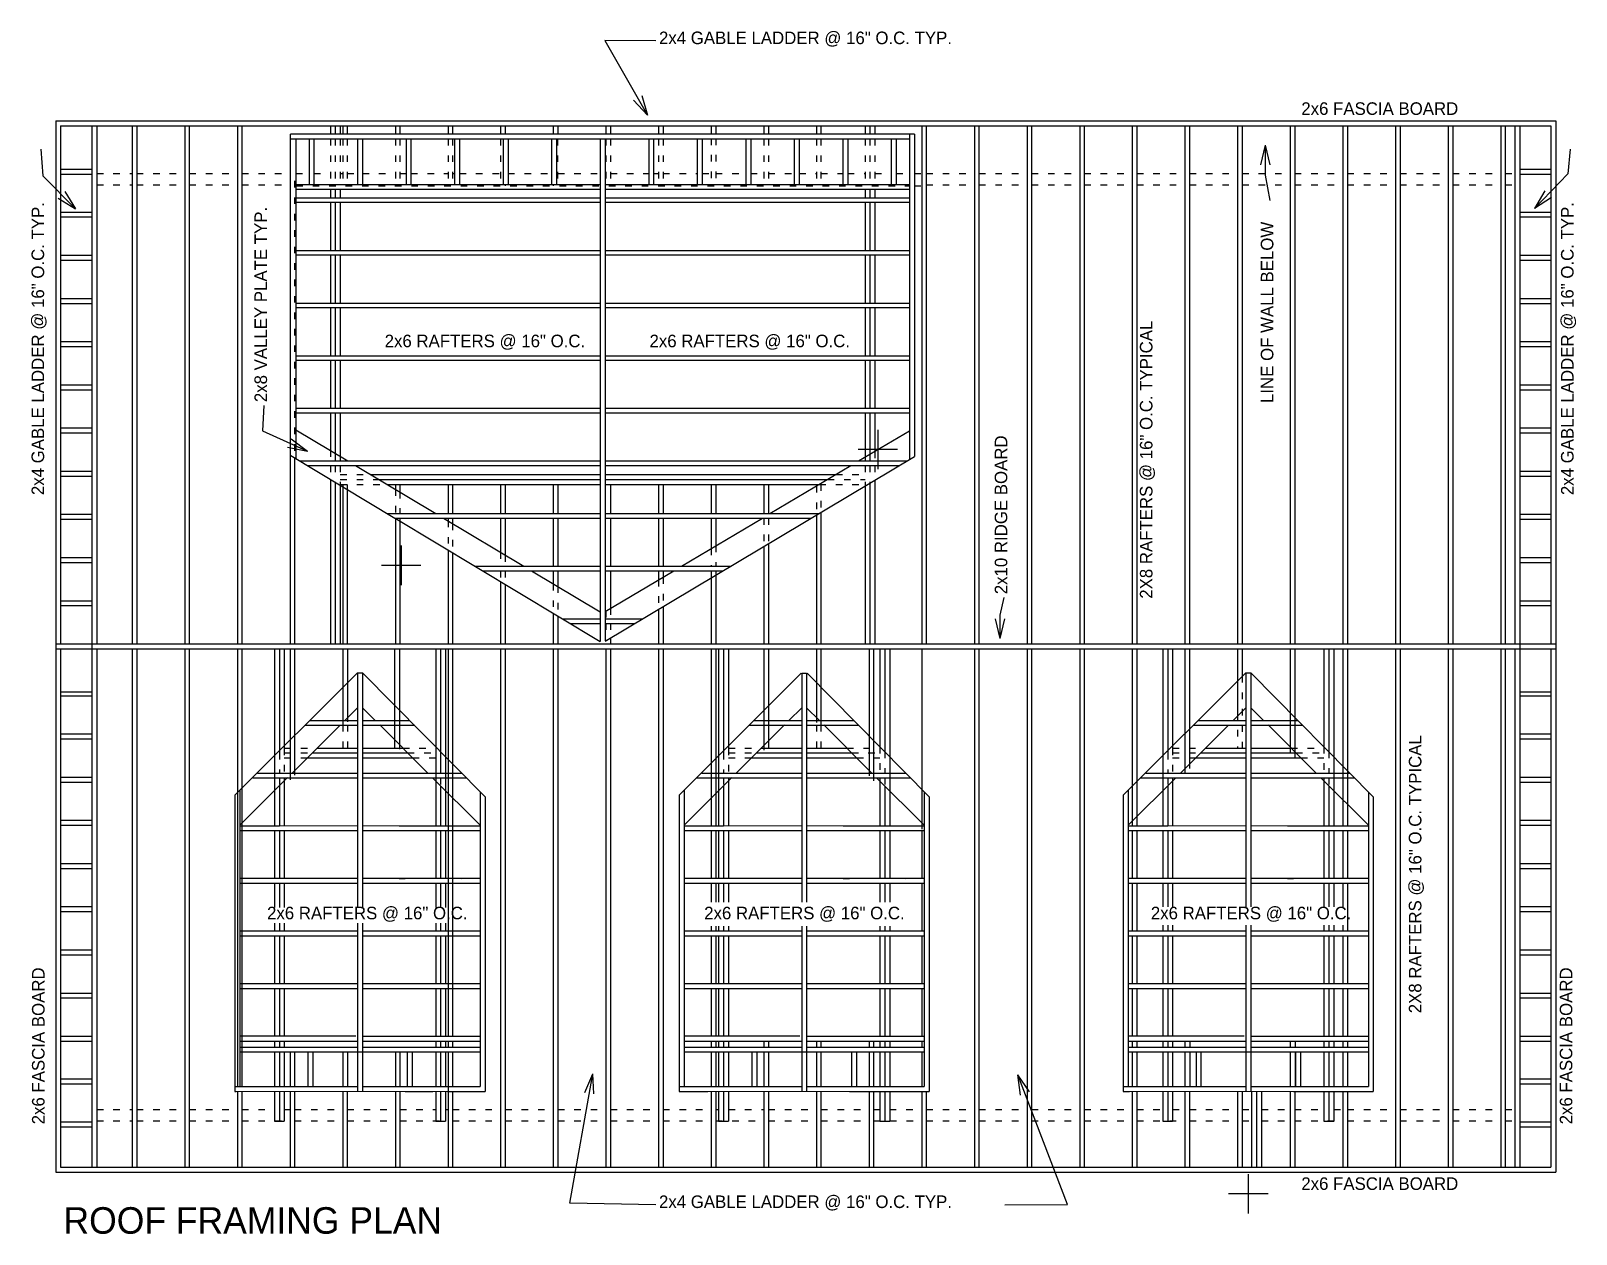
# Model space of a CAD drawing. Extents: x 486 to 956, y 251 to 617.
import ezdxf

# ---------------------------------------------------------------- set-up
doc = ezdxf.new("R2010")
doc.units = 0
doc.linetypes.add('SMALL', pattern=[5, 2, -3])
for name, color, linetype in [('LAYER_1', 1, 'CONTINUOUS'), ('LAYER_12', 12, 'CONTINUOUS'), ('LAYER_2', 2, 'CONTINUOUS'), ('LAYER_4', 4, 'CONTINUOUS')]:
    doc.layers.add(name, color=color, linetype=linetype)

msp = doc.modelspace()

# ---------------------------------------------------------------- texts
at = {"layer": 'LAYER_12'}
for s, p in [('2x4 GABLE LADDER @ 16" O.C. TYP.', (677.38, 612.81)), ('2x6 FASCIA BOARD', (872.62, 591.31)), ('2x6 RAFTERS @ 16" O.C.', (594, 520.69)), ('2x6 RAFTERS @ 16" O.C.', (674.5, 520.69)), ('2x6 RAFTERS @ 16" O.C.', (558.25, 346.81)), ('2x6 RAFTERS @ 16" O.C.', (691.12, 346.81)), ('2x6 RAFTERS @ 16" O.C.', (826.88, 346.81)), ('2x6 FASCIA BOARD', (872.62, 264.56)), ('2x4 GABLE LADDER @ 16" O.C. TYP.', (677.38, 259.06))]:
    msp.add_text(s, height=3.8205, dxfattribs=at).set_placement(p)
for s, p in [('2x4 GABLE LADDER @ 16" O.C. TYP.', (490.49, 475.75)), ('2x4 GABLE LADDER @ 16" O.C. TYP.', (955.37, 475.75)), ('2x8 VALLEY PLATE TYP.', (558.24, 504)), ('LINE OF WALL BELOW', (864.12, 503.75)), ('2X8 RAFTERS @ 16" O.C. TYPICAL', (827.37, 444.25)), ('2x10 RIDGE BOARD', (783.24, 445.62)), ('2X8 RAFTERS @ 16" O.C. TYPICAL', (909.12, 318.25)), ('2x6 FASCIA BOARD', (490.62, 284.5)), ('2x6 FASCIA BOARD', (954.99, 284.5))]:
    msp.add_text(s, height=3.8205, rotation=90, dxfattribs=at).set_placement(p)
at = {"layer": 'LAYER_4'}
msp.add_text('ROOF FRAMING PLAN', height=8.0655, dxfattribs=at).set_placement((496.38, 251.25))

# ---------------------------------------------------------------- linework, layer by layer
at = {"layer": 'LAYER_1'}
for p, q in [((743.88, 495.62), (743.88, 483.62)), ((749.88, 489.62), (737.88, 489.62)), ((599, 460.38), (599, 448.38)), ((605, 454.38), (593, 454.38)), ((856.5, 269.38), (856.5, 257.38)), ((862.5, 263.38), (850.5, 263.38))]:
    msp.add_line(p, q, dxfattribs=at)
at = {"layer": 'LAYER_2'}
for p, q in [((494, 589.5), (494, 270)), ((494, 589.5), (950, 589.5)), ((495.5, 588), (948.5, 588)), ((495.5, 588), (495.5, 430.5)), ((505, 588), (505, 430.53)), ((506.5, 588), (506.5, 430.53)), ((517.25, 588), (517.25, 430.5)), ((518.62, 588), (518.62, 430.5)), ((533.25, 588), (533.25, 430.5)), ((534.62, 588), (534.62, 430.5)), ((549.25, 588), (549.25, 430.5)), ((550.62, 588), (550.62, 430.5)), ((577.5, 588), (577.5, 585.5)), ((579, 588), (579, 585.5)), ((580.5, 588), (580.5, 585.5)), ((581.25, 588), (581.25, 585.5)), ((582.62, 588), (582.62, 585.5)), ((597.25, 588), (597.25, 585.5)), ((598.62, 588), (598.62, 585.5)), ((613.25, 588), (613.25, 585.5)), ((614.62, 588), (614.62, 585.5)), ((629.25, 588), (629.25, 585.5)), ((630.62, 588), (630.62, 585.5)), ((645.25, 588), (645.25, 585.5)), ((646.62, 588), (646.62, 585.5)), ((661.25, 588), (661.25, 585.5)), ((662.62, 588), (662.62, 585.5)), ((677.25, 588), (677.25, 585.5)), ((678.62, 588), (678.62, 585.5)), ((693.25, 588), (693.25, 585.5)), ((694.62, 588), (694.62, 585.5)), ((709.25, 588), (709.25, 585.5)), ((710.62, 588), (710.62, 585.5)), ((725.25, 588), (725.25, 585.5)), ((726.62, 588), (726.62, 585.5)), ((740, 588), (740, 585.5)), ((741.5, 588), (741.5, 585.5)), ((743, 588), (743, 585.5)), ((757.25, 588), (757.25, 430.5)), ((758.62, 588), (758.62, 430.5)), ((773.25, 588), (773.25, 430.62)), ((774.62, 588), (774.62, 430.62)), ((789.25, 588), (789.25, 430.62)), ((790.62, 588), (790.62, 430.62)), ((805.25, 588), (805.25, 430.62)), ((806.62, 588), (806.62, 430.62)), ((821.25, 588), (821.25, 430.5)), ((822.62, 588), (822.62, 430.5)), ((837.25, 588), (837.25, 430.5)), ((838.62, 588), (838.62, 430.5)), ((853.25, 588), (853.25, 430.5)), ((854.62, 588), (854.62, 430.5)), ((869.25, 588), (869.25, 430.5)), ((870.62, 588), (870.62, 430.5)), ((885.25, 588), (885.25, 430.5)), ((886.62, 588), (886.62, 430.5)), ((901.25, 588), (901.25, 430.5)), ((902.62, 588), (902.62, 430.5)), ((917.25, 588), (917.25, 430.5)), ((918.62, 588), (918.62, 430.5)), ((933.25, 588), (933.25, 430.5)), ((934.62, 588), (934.62, 430.5)), ((937.5, 588), (937.5, 430.53)), ((939, 588), (939, 430.53)), ((948.5, 588), (948.5, 430.5)), ((950, 589.5), (950, 270)), ((565.25, 585.5), (565.25, 430.5)), ((565.25, 584.02), (576.88, 584.02)), ((565.38, 585.52), (755, 585.54)), ((567, 584.02), (660.25, 584.03)), ((567, 584), (567, 486.88)), ((571, 584), (571, 570.12)), ((572.5, 584), (572.5, 570.12)), ((585.75, 584), (585.75, 570.12)), ((587.25, 584), (587.25, 570.12)), ((599.62, 584.02), (753.5, 584.04)), ((600.5, 584), (600.5, 570.12)), ((602, 584), (602, 570.12)), ((615.25, 584), (615.25, 570.12)), ((616.75, 584), (616.75, 570.12)), ((630, 584), (630, 570.12)), ((631.5, 583.88), (631.5, 570.12)), ((644.75, 584), (644.75, 570.12)), ((645.5, 584.03), (646.5, 584.03)), ((646.25, 584), (646.25, 570.12)), ((659.5, 584), (659.5, 431.3)), ((661, 584), (661, 431.43)), ((674.25, 584), (674.25, 570.12)), ((675.75, 584), (675.75, 570.12)), ((689, 584), (689, 570.12)), ((690.5, 584), (690.5, 570.12)), ((703.75, 584), (703.75, 570.12)), ((705.25, 584), (705.25, 570.12)), ((718.5, 584), (718.5, 570.12)), ((720, 584), (720, 570.12)), ((733.25, 584), (733.25, 570.12)), ((734.75, 584), (734.75, 570.12)), ((748, 584), (748, 570.12)), ((749.5, 584), (749.5, 570.12)), ((753.5, 585.5), (753.5, 486.62)), ((755, 585.5), (755, 487.5)), ((495.5, 574.78), (505, 574.78)), ((495.5, 573.28), (505, 573.28)), ((939, 574.78), (948.5, 574.78)), ((939, 573.28), (948.5, 573.28)), ((567, 570.12), (659.5, 570.12)), ((567, 568.75), (659.5, 568.75)), ((577.5, 568.75), (577.5, 566.12)), ((579, 568.75), (579, 566.12)), ((580.5, 568.75), (580.5, 566.12)), ((661, 570.12), (753.5, 570.12)), ((661, 568.75), (753.5, 568.75)), ((740, 568.75), (740, 566.12)), ((741.5, 568.75), (741.5, 566.12)), ((743, 568.75), (743, 566.12)), ((567, 566.12), (659.5, 566.12)), ((567, 564.75), (659.5, 564.75)), ((577.5, 564.75), (577.5, 550.12)), ((579, 564.75), (579, 550.12)), ((580.5, 564.75), (580.5, 550.12)), ((661, 566.12), (753.5, 566.12)), ((661, 564.75), (753.5, 564.75)), ((740, 564.75), (740, 550.12)), ((741.5, 564.75), (741.5, 550.12)), ((743, 564.75), (743, 550.12)), ((495.5, 561.78), (505, 561.78)), ((495.5, 560.28), (505, 560.28)), ((939, 561.78), (948.5, 561.78)), ((939, 560.28), (948.5, 560.28)), ((567, 550.12), (659.5, 550.12)), ((661, 550.12), (753.5, 550.12)), ((495.5, 548.66), (505, 548.66)), ((495.5, 547.16), (505, 547.16)), ((567, 548.75), (659.5, 548.75)), ((577.5, 548.75), (577.5, 534.12)), ((579, 548.75), (579, 534.12)), ((580.5, 548.75), (580.5, 534.12)), ((661, 548.75), (753.5, 548.75)), ((740, 548.75), (740, 534.12)), ((741.5, 548.75), (741.5, 534.12)), ((743, 548.75), (743, 534.12)), ((939, 548.66), (948.5, 548.66)), ((939, 547.16), (948.5, 547.16)), ((495.5, 535.53), (505, 535.53)), ((939, 535.53), (948.5, 535.53)), ((495.5, 534.03), (505, 534.03)), ((567, 534.12), (659.5, 534.12)), ((567, 532.75), (659.5, 532.75)), ((577.5, 532.75), (577.5, 518.12)), ((579, 532.75), (579, 518.12)), ((580.5, 532.75), (580.5, 518.12)), ((661, 534.12), (753.5, 534.12)), ((661, 532.75), (753.5, 532.75)), ((740, 532.75), (740, 518.12)), ((741.5, 532.75), (741.5, 518.12)), ((743, 532.75), (743, 518.12)), ((939, 534.03), (948.5, 534.03)), ((495.5, 522.41), (505, 522.41)), ((939, 522.41), (948.5, 522.41)), ((495.5, 520.91), (505, 520.91)), ((567, 518.12), (659.5, 518.12)), ((567, 516.75), (659.5, 516.75)), ((577.5, 516.75), (577.5, 502.12)), ((579, 516.75), (579, 502.12)), ((580.5, 516.75), (580.5, 502.12)), ((661, 518.12), (753.5, 518.12)), ((661, 516.75), (753.5, 516.75)), ((740, 516.75), (740, 502.12)), ((741.5, 516.75), (741.5, 502.12)), ((743, 516.75), (743, 502.12)), ((939, 520.91), (948.5, 520.91)), ((495.5, 509.28), (505, 509.28)), ((495.5, 507.78), (505, 507.78)), ((939, 509.28), (948.5, 509.28)), ((939, 507.78), (948.5, 507.78)), ((567, 502.12), (659.5, 502.12)), ((567, 500.75), (659.5, 500.75)), ((577.5, 500.75), (577.5, 489.38)), ((579, 500.75), (579, 488.5)), ((580.5, 500.75), (580.5, 487.5)), ((661, 502.12), (753.5, 502.12)), ((661, 500.75), (753.5, 500.75)), ((740, 500.75), (740, 487.38)), ((741.5, 500.75), (741.5, 488.25)), ((743, 500.75), (743, 489)), ((495.5, 496.16), (505, 496.16)), ((495.5, 494.66), (505, 494.66)), ((567, 495.61), (582.85, 486.12)), ((738.02, 486.12), (753.5, 495.33)), ((939, 496.16), (948.5, 496.16)), ((939, 494.66), (948.5, 494.66)), ((565.5, 487.77), (597.12, 468.76)), ((566.62, 487.12), (566.62, 430.5)), ((568.25, 486.12), (659.5, 486.12)), ((570.5, 484.75), (659.5, 484.75)), ((585.15, 484.75), (609.59, 470.12)), ((661, 431.38), (755, 487.5)), ((661, 486.12), (752.75, 486.12)), ((661, 484.75), (750.38, 484.75)), ((711.11, 470.12), (735.7, 484.75)), ((495.5, 483.03), (505, 483.03)), ((495.5, 481.53), (505, 481.53)), ((577.5, 480.5), (577.5, 430.5)), ((579, 479.62), (579, 430.5)), ((589.75, 482), (659.5, 482)), ((592.25, 480.5), (659.5, 480.5)), ((661, 482), (731, 482)), ((661, 480.5), (728.62, 480.5)), ((741.5, 479.38), (741.5, 430.62)), ((743, 480.25), (743, 430.5)), ((939, 483.03), (948.5, 483.03)), ((939, 481.53), (948.5, 481.53)), ((580.5, 478.62), (580.5, 430.5)), ((581.25, 478.38), (581.25, 430.5)), ((582.62, 477.5), (582.62, 430.5)), ((594.75, 479), (659.5, 479)), ((597.25, 479), (597.25, 477.5)), ((598.62, 479), (598.62, 476.75)), ((613.25, 479), (613.25, 470.12)), ((614.62, 479), (614.62, 470.12)), ((629.25, 479), (629.25, 470.12)), ((630.62, 479), (630.62, 470.12)), ((645.25, 479), (645.25, 470.12)), ((646.62, 479), (646.62, 470.12)), ((661, 479), (726.12, 479)), ((662.62, 479), (662.62, 470.12)), ((677.25, 479), (677.25, 470.12)), ((678.62, 479), (678.62, 470.12)), ((693.25, 479), (693.25, 470.12)), ((694.62, 479), (694.62, 470.12)), ((709.25, 479), (709.25, 470.12)), ((710.62, 479), (710.62, 470.12)), ((725.25, 479), (725.25, 478.5)), ((740, 478.5), (740, 430.5)), ((495.5, 469.91), (505, 469.91)), ((594.88, 470.12), (659.5, 470.12)), ((661, 470.12), (725.88, 470.12)), ((725.25, 469.75), (725.25, 430.5)), ((726.62, 470.5), (726.62, 430.5)), ((939, 469.91), (948.5, 469.91)), ((495.5, 468.41), (505, 468.41)), ((597.14, 468.75), (659.5, 431.27)), ((597.25, 468.75), (597.25, 430.5)), ((597.25, 468.75), (659.5, 468.75)), ((598.62, 467.88), (598.62, 430.5)), ((611.89, 468.75), (636.33, 454.12)), ((613.25, 468.75), (613.25, 468)), ((614.62, 468.75), (614.62, 467.12)), ((629.25, 468.75), (629.25, 458.38)), ((630.62, 468.75), (630.62, 457.62)), ((645.25, 468.75), (645.25, 454.12)), ((646.62, 468.75), (646.62, 454.12)), ((661, 468.75), (723.62, 468.75)), ((662.62, 468.75), (662.62, 454.12)), ((677.25, 468.75), (677.25, 454.12)), ((678.62, 468.75), (678.62, 454.12)), ((684.2, 454.12), (708.8, 468.75)), ((693.25, 468.75), (693.25, 459.5)), ((694.62, 468.75), (694.62, 460.38)), ((939, 468.41), (948.5, 468.41)), ((710.62, 461), (710.62, 430.5)), ((495.5, 456.78), (505, 456.78)), ((613.25, 459), (613.25, 430.5)), ((614.62, 458.25), (614.62, 430.5)), ((709.25, 460.12), (709.25, 430.5)), ((939, 456.78), (948.5, 456.78)), ((495.5, 455.28), (505, 455.28)), ((621.62, 454.12), (659.5, 454.12)), ((623.88, 452.75), (659.5, 452.75)), ((638.62, 452.75), (659.5, 440.26)), ((645.25, 452.75), (645.25, 448.75)), ((646.62, 452.75), (646.62, 448)), ((661, 454.12), (699, 454.12)), ((661, 452.75), (696.75, 452.75)), ((661, 440.33), (681.89, 452.75)), ((662.62, 452.75), (662.62, 441.38)), ((677.25, 452.75), (677.25, 450)), ((678.62, 452.75), (678.62, 450.88)), ((694.62, 451.5), (694.62, 430.5)), ((939, 455.28), (948.5, 455.28)), ((629.25, 449.38), (629.25, 430.62)), ((630.62, 448.62), (630.62, 430.62)), ((693.25, 450.62), (693.25, 430.5)), ((495.5, 443.66), (505, 443.66)), ((495.5, 442.16), (505, 442.16)), ((678.62, 441.88), (678.62, 430.5)), ((939, 443.66), (948.5, 443.66)), ((939, 442.16), (948.5, 442.16)), ((645.25, 439.88), (645.25, 430.5)), ((646.62, 439), (646.62, 430.5)), ((648.12, 438.12), (659.5, 438.12)), ((661, 438.12), (672.25, 438.12)), ((677.25, 441.12), (677.25, 430.5)), ((650.38, 436.75), (659.5, 436.75)), ((661, 436.75), (670, 436.75)), ((662.62, 432.38), (662.62, 430.5)), ((494, 430.53), (950, 430.53)), ((494, 429.03), (950, 429.03)), ((495.5, 429), (495.5, 271.5)), ((505, 430.48), (505, 271.5)), ((506.5, 429.12), (506.5, 271.5)), ((517.25, 429.12), (517.25, 271.5)), ((518.62, 429.12), (518.62, 271.5)), ((533.25, 429.12), (533.25, 271.5)), ((534.62, 429.12), (534.62, 271.5)), ((549.25, 429.12), (549.25, 296)), ((550.62, 429.12), (550.62, 296)), ((560.5, 429.12), (560.5, 375.25)), ((562, 429.12), (562, 397.38)), ((563.5, 429.12), (563.5, 398.88)), ((565.25, 429.12), (565.25, 389.25)), ((566.62, 429.12), (566.62, 390.62)), ((581.25, 429.03), (581.25, 405.25)), ((582.75, 429.12), (582.75, 406.88)), ((597, 429), (597, 399.88)), ((598.5, 429.03), (598.5, 398.5)), ((609.5, 429), (609.5, 389.62)), ((611, 429), (611, 392.12)), ((612.5, 429), (612.5, 375.25)), ((613.25, 429), (613.25, 311.25)), ((614.62, 429.03), (614.62, 311.25)), ((629.25, 429), (629.25, 271.5)), ((630.62, 429), (630.62, 271.5)), ((645.25, 429), (645.25, 271.5)), ((646.62, 429), (646.62, 271.5)), ((661.25, 429), (661.25, 271.5)), ((662.62, 429.12), (662.62, 271.5)), ((677.25, 429), (677.25, 271.5)), ((678.62, 429), (678.62, 271.5)), ((693.25, 429.12), (693.25, 375.25)), ((694.62, 429.12), (694.62, 375.25)), ((695.5, 429.12), (695.5, 375.25)), ((697, 429.12), (697, 397.38)), ((698.5, 429.12), (698.5, 398.88)), ((709.25, 429.12), (709.25, 398.25)), ((710.62, 429.12), (710.62, 399.75)), ((725.25, 429.12), (725.25, 406.62)), ((726.62, 429.12), (726.62, 405.25)), ((741.25, 429.12), (741.25, 390.38)), ((742.62, 429.12), (742.62, 388.88)), ((744.5, 429), (744.5, 399.25)), ((746, 429), (746, 397.62)), ((747.5, 429), (747.5, 375.25)), ((757.25, 429.12), (757.25, 374.25)), ((773.25, 429), (773.25, 271.5)), ((774.62, 429), (774.62, 271.5)), ((789.25, 429), (789.25, 271.5)), ((790.62, 429), (790.62, 271.5)), ((805.25, 429), (805.25, 271.5)), ((806.62, 429), (806.62, 271.5)), ((821.25, 429), (821.25, 375.25)), ((822.62, 429), (822.62, 375.25)), ((830.5, 429), (830.5, 375.25)), ((832, 429), (832, 397.38)), ((833.5, 429), (833.5, 398.88)), ((837.25, 429.12), (837.25, 391.38)), ((838.62, 429.12), (838.62, 392.62)), ((853.25, 429.12), (853.25, 407.38)), ((854.62, 429.12), (854.62, 420.75)), ((869.25, 429.12), (869.25, 397.62)), ((870.62, 429.12), (870.62, 396.12)), ((879.5, 429), (879.5, 399.25)), ((881, 429), (881, 397.62)), ((882.5, 429), (882.5, 375.25)), ((885.25, 429.12), (885.25, 375.25)), ((886.62, 429.12), (886.62, 375.25)), ((901.25, 429.12), (901.25, 271.5)), ((902.62, 429.12), (902.62, 271.5)), ((917.25, 429.12), (917.25, 271.5)), ((918.62, 429.12), (918.62, 271.5)), ((933.25, 429.12), (933.25, 271.5)), ((934.62, 429.12), (934.62, 271.5)), ((937.5, 429.12), (937.5, 271.5)), ((939, 430.48), (939, 271.5)), ((948.5, 429.12), (948.5, 271.5)), ((548.5, 384.5), (585.75, 421.75)), ((585.75, 421.75), (585.75, 350.38)), ((585.75, 421.75), (587.25, 421.75)), ((587.25, 421.75), (587.25, 350.38)), ((587.25, 421.75), (624.5, 384)), ((683.5, 384.5), (720.62, 421.62)), ((720.75, 421.62), (720.75, 352)), ((720.75, 421.62), (722.25, 421.62)), ((722.25, 421.62), (722.25, 352)), ((722.37, 421.62), (759.5, 384)), ((818.5, 384.5), (855.75, 421.75)), ((855.75, 421.75), (855.75, 350.62)), ((855.75, 421.75), (857.25, 421.75)), ((857.25, 421.75), (894.5, 384)), ((857.25, 421.75), (857.25, 350.62)), ((495.5, 415.91), (505, 415.91)), ((495.5, 414.78), (505, 414.78)), ((939, 415.91), (948.5, 415.91)), ((939, 414.78), (948.5, 414.78)), ((581.88, 407.25), (585.75, 411.12)), ((587.25, 411.12), (591.12, 407.25)), ((716.88, 407.25), (720.75, 411.12)), ((722.25, 411.12), (726.12, 407.25)), ((851.88, 407.25), (855.75, 411.12)), ((857.25, 411.12), (861.12, 407.25)), ((565.88, 391.25), (580.38, 405.75)), ((569.75, 405.78), (585.75, 405.78)), ((571.25, 407.28), (585.75, 407.28)), ((587.25, 407.28), (601.5, 407.27)), ((587.25, 405.78), (603, 405.78)), ((592.5, 405.88), (607.12, 391.25)), ((598.38, 407.26), (601.62, 407.26)), ((598.38, 405.77), (603.12, 405.77)), ((700.88, 391.25), (715.5, 405.88)), ((704.75, 405.78), (720.75, 405.78)), ((706.25, 407.28), (720.75, 407.28)), ((722.25, 407.28), (736.5, 407.27)), ((722.25, 405.78), (738, 405.78)), ((727.5, 405.88), (742.12, 391.25)), ((733.38, 407.26), (736.62, 407.26)), ((733.38, 405.77), (738.12, 405.77)), ((835.88, 391.25), (850.37, 405.75)), ((839.75, 405.78), (855.75, 405.78)), ((841.25, 407.28), (855.75, 407.28)), ((857.25, 407.28), (871.5, 407.27)), ((857.25, 405.78), (873, 405.78)), ((862.5, 405.88), (877.12, 391.25)), ((868.38, 407.26), (871.62, 407.26)), ((868.38, 405.77), (873.12, 405.77)), ((495.5, 403.16), (505, 403.16)), ((495.5, 401.66), (505, 401.66)), ((939, 403.16), (948.5, 403.16)), ((939, 401.66), (948.5, 401.66)), ((570.5, 395.88), (585.75, 395.88)), ((572, 397.38), (585.75, 397.38)), ((573.5, 398.88), (585.75, 398.88)), ((587.25, 398.88), (599.5, 398.88)), ((587.25, 397.38), (601, 397.38)), ((587.25, 395.88), (602.5, 395.88)), ((705.5, 395.88), (720.75, 395.88)), ((707, 397.38), (720.75, 397.38)), ((708.5, 398.88), (720.75, 398.88)), ((722.25, 398.88), (734.5, 398.88)), ((722.25, 397.38), (736, 397.38)), ((722.25, 395.88), (737.5, 395.88)), ((840.5, 395.88), (855.75, 395.88)), ((842, 397.38), (855.75, 397.38)), ((843.5, 398.88), (855.75, 398.88)), ((857.25, 398.88), (869.5, 398.88)), ((857.25, 397.38), (871, 397.38)), ((857.25, 395.88), (872.5, 395.88)), ((495.5, 390.03), (505, 390.03)), ((550, 375.38), (564.5, 389.88)), ((555.38, 391.27), (585.75, 391.28)), ((587.25, 391.28), (617.38, 391.27)), ((587.25, 391.28), (617.38, 391.27)), ((598.38, 391.27), (617.38, 391.27)), ((598.38, 391.27), (612.5, 391.27)), ((685, 375.38), (699.5, 389.88)), ((690.38, 391.27), (720.75, 391.28)), ((722.25, 391.28), (752.38, 391.27)), ((722.25, 391.28), (752.38, 391.27)), ((733.38, 391.27), (752.38, 391.27)), ((733.38, 391.27), (747.5, 391.27)), ((825.38, 391.27), (855.75, 391.28)), ((857.25, 391.28), (887.38, 391.27)), ((857.25, 391.28), (887.38, 391.27)), ((868.38, 391.27), (887.38, 391.27)), ((868.38, 391.27), (882.5, 391.27)), ((939, 390.03), (948.5, 390.03)), ((495.5, 388.53), (505, 388.53)), ((550, 386), (550, 296)), ((553.88, 389.77), (585.75, 389.78)), ((554.5, 389.77), (558.62, 389.77)), ((562, 387.38), (562, 375.25)), ((563.5, 388.88), (563.5, 375.25)), ((587.25, 389.78), (617.38, 389.77)), ((598.38, 389.77), (618.75, 389.77)), ((608.62, 389.75), (623, 375.38)), ((609.5, 388.88), (609.5, 375.25)), ((611, 387.38), (611, 375.25)), ((623, 385.5), (623, 296)), ((685, 386), (685, 296)), ((688.88, 389.77), (692.12, 389.77)), ((689.5, 389.77), (692.12, 389.77)), ((690.12, 389.77), (720.75, 389.78)), ((697, 387.38), (697, 375.25)), ((698.5, 388.88), (698.5, 375.25)), ((722.25, 389.78), (752.38, 389.77)), ((733.38, 389.77), (753.75, 389.77)), ((743.62, 389.75), (758, 375.38)), ((744.5, 388.88), (744.5, 375.25)), ((746, 387.38), (746, 375.25)), ((758, 385.5), (758, 296)), ((820, 375.38), (834.38, 389.75)), ((820, 386), (820, 296)), ((823.88, 389.77), (855.75, 389.78)), ((824.5, 389.77), (828.62, 389.77)), ((832, 387.38), (832, 375.25)), ((833.5, 388.88), (833.5, 375.25)), ((857.25, 389.78), (887.38, 389.77)), ((868.38, 389.77), (888.75, 389.77)), ((878.62, 389.75), (893, 375.38)), ((879.5, 388.88), (879.5, 375.25)), ((881, 387.38), (881, 375.25)), ((893, 385.5), (893, 296)), ((939, 388.53), (948.5, 388.53)), ((548.5, 384.5), (548.5, 294.52)), ((624.5, 384.02), (624.5, 294.52)), ((683.5, 384.5), (683.5, 294.52)), ((759.5, 384.02), (759.5, 294.52)), ((818.5, 384.5), (818.5, 294.52)), ((894.5, 384.02), (894.5, 294.52)), ((495.5, 376.91), (505, 376.91)), ((939, 376.91), (948.5, 376.91)), ((495.5, 375.41), (505, 375.41)), ((550, 375.27), (585.75, 375.28)), ((550, 375.27), (562, 375.27)), ((550, 373.77), (585.75, 373.78)), ((560.5, 373.77), (560.5, 373.77)), ((560.5, 373.75), (560.5, 359.25)), ((562, 373.77), (562, 373.77)), ((562, 373.75), (562, 359.25)), ((563.5, 373.75), (563.5, 359.25)), ((587.25, 375.28), (617.38, 375.27)), ((587.25, 375.28), (617.38, 375.27)), ((587.25, 375.28), (617.38, 375.26)), ((587.25, 373.78), (617.38, 373.77)), ((587.25, 373.78), (617.38, 373.77)), ((598.38, 375.27), (623, 375.27)), ((598.38, 375.27), (612.5, 375.27)), ((598.38, 375.26), (600.25, 375.26)), ((598.38, 373.77), (623, 373.77)), ((598.38, 373.77), (612.5, 373.77)), ((609.5, 373.75), (609.5, 359.25)), ((611, 373.75), (611, 359.25)), ((612.5, 373.77), (612.5, 373.77)), ((612.5, 373.75), (612.5, 359.25)), ((685, 375.27), (720.75, 375.28)), ((685, 375.27), (697, 375.27)), ((685, 373.77), (720.75, 373.78)), ((693.25, 373.88), (693.25, 359.25)), ((694.62, 373.88), (694.62, 359.25)), ((695.5, 373.77), (695.5, 373.77)), ((695.5, 373.75), (695.5, 359.25)), ((697, 373.77), (697, 373.77)), ((697, 373.75), (697, 359.25)), ((698.5, 373.75), (698.5, 359.25)), ((722.25, 375.28), (752.38, 375.27)), ((722.25, 375.28), (752.38, 375.27)), ((722.25, 375.28), (752.38, 375.26)), ((722.25, 373.78), (752.38, 373.77)), ((722.25, 373.78), (752.38, 373.77)), ((733.38, 375.27), (758, 375.27)), ((733.38, 375.27), (747.5, 375.27)), ((733.38, 375.26), (735.25, 375.26)), ((733.38, 373.77), (758, 373.77)), ((733.38, 373.77), (747.5, 373.77)), ((744.5, 373.75), (744.5, 359.25)), ((746, 373.75), (746, 359.25)), ((747.5, 373.77), (747.5, 373.77)), ((747.5, 373.75), (747.5, 359.25)), ((757.25, 373.88), (757.25, 359.25)), ((820, 375.27), (855.75, 375.28)), ((820, 375.27), (832, 375.27)), ((820, 373.77), (855.75, 373.78)), ((821.25, 373.75), (821.25, 359.25)), ((822.62, 373.75), (822.62, 359.25)), ((830.5, 373.77), (830.5, 373.77)), ((830.5, 373.75), (830.5, 359.25)), ((832, 373.77), (832, 373.77)), ((832, 373.75), (832, 359.25)), ((833.5, 373.75), (833.5, 359.25)), ((857.25, 375.28), (887.38, 375.27)), ((857.25, 375.28), (887.38, 375.27)), ((857.25, 375.28), (887.38, 375.26)), ((857.25, 373.78), (887.38, 373.77)), ((857.25, 373.78), (887.38, 373.77)), ((868.38, 375.27), (893, 375.27)), ((868.38, 375.27), (882.5, 375.27)), ((868.38, 375.26), (870.25, 375.26)), ((868.38, 373.77), (893, 373.77)), ((868.38, 373.77), (882.5, 373.77)), ((879.5, 373.75), (879.5, 359.25)), ((881, 373.75), (881, 359.25)), ((882.5, 373.77), (882.5, 373.77)), ((882.5, 373.75), (882.5, 359.25)), ((885.25, 373.88), (885.25, 359.25)), ((886.62, 373.88), (886.62, 359.25)), ((939, 375.41), (948.5, 375.41)), ((495.5, 363.78), (505, 363.78)), ((495.5, 362.28), (505, 362.28)), ((939, 363.78), (948.5, 363.78)), ((939, 362.28), (948.5, 362.28)), ((550, 359.27), (585.75, 359.28)), ((550, 359.27), (562, 359.27)), ((550, 357.77), (585.75, 357.78)), ((560.5, 357.77), (560.5, 357.77)), ((560.5, 357.75), (560.5, 350.38)), ((562, 357.77), (562, 357.77)), ((562, 357.75), (562, 350.38)), ((563.5, 357.75), (563.5, 350.38)), ((587.25, 359.28), (617.38, 359.27)), ((587.25, 359.28), (617.38, 359.27)), ((587.25, 359.28), (617.38, 359.26)), ((587.25, 357.78), (617.38, 357.77)), ((587.25, 357.78), (617.38, 357.77)), ((598.38, 359.27), (623, 359.27)), ((598.38, 359.27), (612.5, 359.27)), ((598.38, 359.26), (600.25, 359.26)), ((598.38, 357.77), (623, 357.77)), ((598.38, 357.77), (612.5, 357.77)), ((609.5, 357.75), (609.5, 350.38)), ((611, 357.75), (611, 350.38)), ((612.5, 357.77), (612.5, 357.77)), ((612.5, 357.75), (612.5, 350.38)), ((685, 359.27), (720.75, 359.28)), ((685, 359.27), (697, 359.27)), ((685, 357.77), (720.75, 357.78)), ((693.25, 357.88), (693.25, 352)), ((694.62, 357.88), (694.62, 352)), ((695.5, 357.77), (695.5, 357.77)), ((695.5, 357.75), (695.5, 352)), ((697, 357.77), (697, 357.77)), ((697, 357.75), (697, 352)), ((698.5, 357.75), (698.5, 352)), ((722.25, 359.28), (752.38, 359.27)), ((722.25, 359.28), (752.38, 359.27)), ((722.25, 359.28), (752.38, 359.26)), ((722.25, 357.78), (752.38, 357.77)), ((722.25, 357.78), (752.38, 357.77)), ((733.38, 359.27), (758, 359.27)), ((733.38, 359.27), (747.5, 359.27)), ((733.38, 359.26), (735.25, 359.26)), ((733.38, 357.77), (758, 357.77)), ((733.38, 357.77), (747.5, 357.77)), ((744.5, 357.75), (744.5, 352)), ((746, 357.75), (746, 352)), ((747.5, 357.77), (747.5, 357.77)), ((747.5, 357.75), (747.5, 352)), ((757.25, 357.88), (757.25, 343.25)), ((820, 359.27), (855.75, 359.28)), ((820, 359.27), (832, 359.27)), ((820, 357.77), (855.75, 357.78)), ((821.25, 357.88), (821.25, 343.25)), ((822.62, 357.88), (822.62, 343.25)), ((830.5, 357.77), (830.5, 357.77)), ((830.5, 357.75), (830.5, 350.62)), ((832, 357.77), (832, 357.77)), ((832, 357.75), (832, 350.62)), ((833.5, 357.75), (833.5, 350.62)), ((857.25, 359.28), (887.38, 359.27)), ((857.25, 359.28), (887.38, 359.27)), ((857.25, 359.28), (887.38, 359.26)), ((857.25, 357.78), (887.38, 357.77)), ((857.25, 357.78), (887.38, 357.77)), ((868.38, 359.27), (893, 359.27)), ((868.38, 359.27), (882.5, 359.27)), ((868.38, 359.26), (870.25, 359.26)), ((868.38, 357.77), (893, 357.77)), ((868.38, 357.77), (882.5, 357.77)), ((879.5, 357.75), (879.5, 350.62)), ((881, 357.75), (881, 350.62)), ((882.5, 357.77), (882.5, 357.77)), ((882.5, 357.75), (882.5, 350.62)), ((885.25, 357.88), (885.25, 350.62)), ((886.62, 357.88), (886.62, 343.25)), ((495.5, 350.66), (505, 350.66)), ((495.5, 349.16), (505, 349.16)), ((939, 350.66), (948.5, 350.66)), ((939, 349.16), (948.5, 349.16)), ((550, 343.27), (585.75, 343.28)), ((550, 343.27), (562, 343.27)), ((560.5, 345.62), (560.5, 343.25)), ((562, 345.62), (562, 343.25)), ((563.5, 345.62), (563.5, 343.25)), ((585.75, 345.62), (585.75, 294.5)), ((587.25, 345.62), (587.25, 294.5)), ((587.25, 343.28), (617.38, 343.27)), ((587.25, 343.28), (617.38, 343.27)), ((587.25, 343.28), (617.38, 343.26)), ((598.38, 343.27), (623, 343.27)), ((598.38, 343.27), (600.25, 343.27)), ((598.38, 343.26), (600.25, 343.26)), ((609.5, 345.62), (609.5, 343.25)), ((611, 345.62), (611, 343.25)), ((612.5, 345.62), (612.5, 343.25)), ((685, 343.27), (720.75, 343.28)), ((685, 343.27), (697, 343.27)), ((693.25, 344.75), (693.25, 343.25)), ((694.62, 344.75), (694.62, 343.25)), ((695.5, 344.75), (695.5, 343.25)), ((697, 344.75), (697, 343.25)), ((698.5, 344.75), (698.5, 343.25)), ((720.75, 344.75), (720.75, 294.5)), ((722.25, 344.75), (722.25, 294.5)), ((722.25, 343.28), (752.38, 343.27)), ((722.25, 343.28), (752.38, 343.27)), ((722.25, 343.28), (752.38, 343.26)), ((733.38, 343.27), (758, 343.27)), ((733.38, 343.27), (735.25, 343.27)), ((733.38, 343.26), (735.25, 343.26)), ((744.5, 344.75), (744.5, 343.25)), ((746, 344.75), (746, 343.25)), ((747.5, 344.75), (747.5, 343.25)), ((820, 343.27), (855.75, 343.28)), ((820, 343.27), (832, 343.27)), ((830.5, 345), (830.5, 343.25)), ((832, 345), (832, 343.25)), ((833.5, 345), (833.5, 343.25)), ((855.75, 345), (855.75, 294.5)), ((857.25, 345), (857.25, 294.5)), ((857.25, 343.28), (887.38, 343.27)), ((857.25, 343.28), (887.38, 343.27)), ((857.25, 343.28), (887.38, 343.26)), ((868.38, 343.27), (893, 343.27)), ((868.38, 343.27), (870.25, 343.27)), ((868.38, 343.26), (870.25, 343.26)), ((879.5, 345), (879.5, 343.25)), ((881, 345), (881, 343.25)), ((882.5, 345), (882.5, 343.25)), ((885.25, 345), (885.25, 343.25)), ((550, 341.77), (585.75, 341.78)), ((560.5, 341.77), (560.5, 341.77)), ((560.5, 341.75), (560.5, 327.25)), ((562, 341.77), (562, 341.77)), ((562, 341.75), (562, 327.25)), ((563.5, 341.75), (563.5, 327.25)), ((587.25, 341.78), (617.38, 341.77)), ((587.25, 341.78), (617.38, 341.77)), ((598.38, 341.77), (615.12, 341.77)), ((598.38, 341.77), (608.5, 341.77)), ((609.5, 341.75), (609.5, 327.25)), ((611, 341.75), (611, 327.25)), ((612.5, 341.75), (612.5, 327.25)), ((613.75, 341.77), (623, 341.77)), ((685, 341.77), (720.75, 341.78)), ((693.25, 341.88), (693.25, 327.25)), ((694.62, 341.88), (694.62, 327.25)), ((695.5, 341.77), (695.5, 341.77)), ((695.5, 341.75), (695.5, 327.25)), ((697, 341.77), (697, 341.77)), ((697, 341.75), (697, 327.25)), ((698.5, 341.75), (698.5, 327.25)), ((722.25, 341.78), (752.38, 341.77)), ((722.25, 341.78), (752.38, 341.77)), ((733.38, 341.77), (750.12, 341.77)), ((733.38, 341.77), (743.5, 341.77)), ((744.5, 341.75), (744.5, 327.25)), ((746, 341.75), (746, 327.25)), ((747.5, 341.75), (747.5, 327.25)), ((748.75, 341.77), (758, 341.77)), ((757.25, 341.88), (757.25, 327.25)), ((820, 341.77), (855.75, 341.78)), ((821.25, 341.88), (821.25, 327.25)), ((822.62, 341.88), (822.62, 327.25)), ((830.5, 341.77), (830.5, 341.77)), ((830.5, 341.75), (830.5, 327.25)), ((832, 341.77), (832, 341.77)), ((832, 341.75), (832, 327.25)), ((833.5, 341.75), (833.5, 327.25)), ((857.25, 341.78), (887.38, 341.77)), ((857.25, 341.78), (887.38, 341.77)), ((868.38, 341.77), (885.12, 341.77)), ((868.38, 341.77), (878.5, 341.77)), ((879.5, 341.75), (879.5, 327.25)), ((881, 341.75), (881, 327.25)), ((882.5, 341.75), (882.5, 327.25)), ((883.75, 341.77), (893, 341.77)), ((885.25, 341.88), (885.25, 327.25)), ((886.62, 341.88), (886.62, 327.25)), ((495.5, 337.53), (505, 337.53)), ((495.5, 336.03), (505, 336.03)), ((939, 337.53), (948.5, 337.53)), ((939, 336.03), (948.5, 336.03)), ((495.5, 324.41), (505, 324.41)), ((550, 327.27), (585.75, 327.28)), ((550, 327.27), (562, 327.27)), ((550, 325.77), (585.75, 325.78)), ((550, 325.77), (562, 325.77)), ((560.5, 325.77), (560.5, 325.77)), ((560.5, 325.75), (560.5, 311.25)), ((562, 325.77), (562, 325.77)), ((562, 325.75), (562, 311.25)), ((563.5, 325.77), (563.5, 325.77)), ((563.5, 325.75), (563.5, 311.25)), ((587.25, 327.28), (617.38, 327.27)), ((587.25, 327.28), (617.38, 327.27)), ((587.25, 327.28), (617.38, 327.26)), ((587.25, 325.78), (617.38, 325.77)), ((587.25, 325.78), (617.38, 325.77)), ((598.38, 327.27), (623, 327.27)), ((598.38, 327.27), (612.5, 327.27)), ((598.38, 327.26), (600.25, 327.26)), ((598.38, 325.77), (612.5, 325.77)), ((598.38, 325.77), (623, 325.77)), ((609.5, 325.88), (609.5, 311.25)), ((611, 325.88), (611, 311.25)), ((612.5, 325.88), (612.5, 311.25)), ((685, 327.27), (720.75, 327.28)), ((685, 327.27), (697, 327.27)), ((685, 325.77), (720.75, 325.78)), ((685, 325.77), (692.5, 325.77)), ((693.25, 325.75), (693.25, 311.25)), ((694.62, 325.75), (694.62, 311.25)), ((695.5, 325.75), (695.5, 311.25)), ((695.88, 325.77), (697, 325.77)), ((697, 325.77), (697, 325.77)), ((697, 325.75), (697, 311.25)), ((698.5, 325.77), (698.5, 325.77)), ((698.5, 325.75), (698.5, 311.25)), ((722.25, 327.28), (752.38, 327.27)), ((722.25, 327.28), (752.38, 327.27)), ((722.25, 327.28), (752.38, 327.26)), ((722.25, 325.78), (752.38, 325.77)), ((722.25, 325.78), (752.38, 325.77)), ((733.38, 327.27), (758, 327.27)), ((733.38, 327.27), (747.5, 327.27)), ((733.38, 327.26), (735.25, 327.26)), ((733.38, 325.77), (747.5, 325.77)), ((733.38, 325.77), (758, 325.77)), ((744.5, 325.88), (744.5, 311.25)), ((746, 325.88), (746, 311.25)), ((747.5, 325.88), (747.5, 311.25)), ((757.25, 325.88), (757.25, 311.25)), ((820, 327.27), (855.75, 327.28)), ((820, 327.27), (832, 327.27)), ((820, 325.77), (855.75, 325.78)), ((820, 325.77), (832, 325.77)), ((821.25, 325.88), (821.25, 311.25)), ((822.62, 325.88), (822.62, 311.25)), ((830.5, 325.77), (830.5, 325.77)), ((830.5, 325.75), (830.5, 311.25)), ((832, 325.77), (832, 325.77)), ((832, 325.75), (832, 311.25)), ((833.5, 325.77), (833.5, 325.77)), ((833.5, 325.75), (833.5, 311.25)), ((857.25, 327.28), (887.38, 327.27)), ((857.25, 327.28), (887.38, 327.27)), ((857.25, 327.28), (887.38, 327.26)), ((857.25, 325.78), (887.38, 325.77)), ((857.25, 325.78), (887.38, 325.77)), ((868.38, 327.27), (893, 327.27)), ((868.38, 327.27), (882.5, 327.27)), ((868.38, 327.26), (870.25, 327.26)), ((868.38, 325.77), (882.5, 325.77)), ((868.38, 325.77), (893, 325.77)), ((879.5, 325.88), (879.5, 311.25)), ((881, 325.88), (881, 311.25)), ((882.5, 325.88), (882.5, 311.25)), ((885.25, 325.88), (885.25, 311.25)), ((886.62, 325.88), (886.62, 311.25)), ((939, 324.41), (948.5, 324.41)), ((495.5, 322.91), (505, 322.91)), ((939, 322.91), (948.5, 322.91)), ((495.5, 311.28), (505, 311.28)), ((585.21, 311.27), (550, 311.27)), ((587.25, 311.28), (617.38, 311.27)), ((587.25, 311.28), (617.38, 311.27)), ((587.25, 311.28), (617.38, 311.26)), ((598.38, 311.27), (623, 311.27)), ((598.38, 311.27), (612.5, 311.27)), ((598.38, 311.26), (600.25, 311.26)), ((720.21, 311.27), (685, 311.27)), ((722.25, 311.28), (752.38, 311.27)), ((722.25, 311.28), (752.38, 311.27)), ((722.25, 311.28), (752.38, 311.26)), ((733.38, 311.27), (758, 311.27)), ((733.38, 311.27), (747.5, 311.27)), ((733.38, 311.26), (735.25, 311.26)), ((855.21, 311.27), (820, 311.27)), ((857.25, 311.28), (887.38, 311.27)), ((857.25, 311.28), (887.38, 311.27)), ((857.25, 311.28), (887.38, 311.26)), ((868.38, 311.27), (893, 311.27)), ((868.38, 311.27), (882.5, 311.27)), ((868.38, 311.26), (870.25, 311.26)), ((939, 311.28), (948.5, 311.28)), ((495.5, 309.78), (505, 309.78)), ((550, 309.77), (585.75, 309.78)), ((550, 309.77), (562, 309.77)), ((550, 308), (585.75, 308)), ((550, 306.5), (623, 306.5)), ((560.5, 309.88), (560.5, 308)), ((560.5, 306.5), (560.5, 296)), ((562, 309.88), (562, 308)), ((562, 306.5), (562, 296)), ((563.5, 309.88), (563.5, 308)), ((563.5, 306.5), (563.5, 296)), ((565.25, 306.5), (565.25, 296)), ((566.62, 306.5), (566.62, 296)), ((570.62, 306.5), (570.62, 296)), ((572.12, 306.5), (572.12, 296)), ((581.25, 306.5), (581.25, 296.12)), ((582.75, 306.5), (582.75, 296.12)), ((587.25, 309.78), (617.38, 309.77)), ((587.25, 309.78), (617.38, 309.77)), ((587.25, 308), (623, 308)), ((597.25, 306.5), (597.25, 296.12)), ((598.38, 309.77), (623, 309.77)), ((598.38, 309.77), (612.5, 309.77)), ((598.62, 306.5), (598.62, 296.12)), ((600.88, 306.5), (600.88, 296)), ((602.38, 306.5), (602.38, 296)), ((609.5, 309.88), (609.5, 308)), ((609.5, 306.5), (609.5, 296)), ((611, 309.88), (611, 308)), ((611, 306.5), (611, 296)), ((612.5, 309.88), (612.5, 308)), ((612.5, 306.5), (612.5, 296)), ((613.25, 309.88), (613.25, 308)), ((613.25, 306.5), (613.25, 271.5)), ((614.62, 309.88), (614.62, 308)), ((614.62, 306.5), (614.62, 295.88)), ((685, 309.77), (720.75, 309.78)), ((685, 309.77), (697, 309.77)), ((685, 308), (720.75, 308)), ((685, 306.5), (758, 306.5)), ((693.25, 309.88), (693.25, 308)), ((693.25, 306.62), (693.25, 296)), ((694.62, 309.88), (694.62, 308)), ((694.62, 306.62), (694.62, 296)), ((695.5, 309.88), (695.5, 308)), ((695.5, 306.5), (695.5, 296)), ((697, 309.88), (697, 308)), ((697, 306.5), (697, 296)), ((698.5, 309.88), (698.5, 308)), ((698.5, 306.5), (698.5, 296)), ((705.62, 306.5), (705.62, 296)), ((707.12, 306.5), (707.12, 296)), ((709.25, 309.88), (709.25, 308)), ((709.25, 306.5), (709.25, 296)), ((710.62, 309.88), (710.62, 308)), ((710.62, 306.5), (710.62, 296)), ((722.25, 309.78), (752.38, 309.77)), ((722.25, 309.78), (752.38, 309.77)), ((722.25, 308), (758, 308)), ((725.25, 309.75), (725.25, 308)), ((725.25, 306.5), (725.25, 296)), ((726.62, 309.75), (726.62, 308)), ((726.62, 306.5), (726.62, 296)), ((733.38, 309.77), (758, 309.77)), ((733.38, 309.77), (747.5, 309.77)), ((735.88, 306.5), (735.88, 296)), ((737.38, 306.5), (737.38, 296)), ((741.25, 309.75), (741.25, 308)), ((741.25, 306.5), (741.25, 296)), ((742.62, 309.75), (742.62, 308)), ((742.62, 306.5), (742.62, 296)), ((744.5, 309.88), (744.5, 308)), ((744.5, 306.5), (744.5, 296)), ((746, 309.88), (746, 308)), ((746, 306.5), (746, 296)), ((747.5, 309.88), (747.5, 308)), ((747.5, 306.5), (747.5, 296)), ((757.25, 309.88), (757.25, 308)), ((757.25, 306.5), (757.25, 296)), ((820, 309.77), (820.75, 309.77)), ((820, 309.77), (832, 309.77)), ((820, 308), (855.75, 308)), ((820, 306.5), (893, 306.5)), ((821.25, 309.75), (821.25, 308)), ((821.25, 306.5), (821.25, 296)), ((822.62, 309.75), (822.62, 308)), ((822.62, 306.5), (822.62, 296)), ((823, 309.77), (855.75, 309.78)), ((830.5, 309.77), (830.5, 309.77)), ((830.5, 309.75), (830.5, 308)), ((830.5, 306.5), (830.5, 296)), ((832, 309.77), (832, 309.77)), ((832, 309.75), (832, 308)), ((832, 306.5), (832, 296)), ((833.5, 309.77), (833.5, 309.77)), ((833.5, 309.75), (833.5, 308)), ((833.5, 306.5), (833.5, 296)), ((837.25, 309.75), (837.25, 308)), ((837.25, 306.5), (837.25, 296.12)), ((838.75, 309.75), (838.75, 308)), ((838.75, 306.5), (838.75, 296)), ((840.62, 306.5), (840.62, 296)), ((842.12, 306.5), (842.12, 296)), ((857.25, 309.78), (887.38, 309.77)), ((857.25, 309.78), (887.38, 309.77)), ((857.25, 308), (893, 308)), ((868.38, 309.77), (893, 309.77)), ((868.38, 309.77), (882.5, 309.77)), ((869.25, 309.75), (869.25, 308)), ((869.25, 306.5), (869.25, 296)), ((870.75, 309.75), (870.75, 308)), ((870.75, 306.5), (870.75, 296.12)), ((870.88, 306.5), (870.88, 296)), ((872.38, 306.5), (872.38, 296)), ((879.5, 309.75), (879.5, 308)), ((879.5, 306.5), (879.5, 296)), ((881, 309.75), (881, 308)), ((881, 306.5), (881, 296)), ((882.5, 309.77), (882.5, 309.77)), ((882.5, 309.75), (882.5, 308)), ((882.5, 306.5), (882.5, 296)), ((885.25, 309.88), (885.25, 308)), ((885.25, 306.5), (885.25, 296)), ((886.62, 309.88), (886.62, 308)), ((886.62, 306.5), (886.62, 296)), ((939, 309.78), (948.5, 309.78)), ((495.5, 298.28), (505, 298.28)), ((495.5, 296.78), (505, 296.78)), ((548.5, 296.02), (585.75, 296.03)), ((550, 296.02), (562.12, 296.02)), ((571.05, 296.02), (571.5, 296.03)), ((587.25, 296.03), (617.38, 296.02)), ((587.25, 296.03), (617.38, 296.02)), ((587.25, 296.03), (617.38, 296.01)), ((600.25, 296.02), (623, 296.02)), ((601.3, 296.02), (601.75, 296.03)), ((683.5, 296.02), (720.75, 296.03)), ((685, 296.02), (697.12, 296.02)), ((706.05, 296.02), (706.5, 296.03)), ((722.25, 296.03), (752.38, 296.02)), ((722.25, 296.03), (752.38, 296.02)), ((722.25, 296.03), (752.38, 296.01)), ((735.25, 296.02), (758, 296.02)), ((736.3, 296.02), (736.75, 296.03)), ((818.5, 296.02), (855.75, 296.03)), ((820, 296.02), (832.12, 296.02)), ((841.05, 296.02), (841.5, 296.03)), ((857.25, 296.03), (887.38, 296.02)), ((857.25, 296.03), (887.38, 296.02)), ((857.25, 296.03), (887.38, 296.01)), ((870.25, 296.02), (893, 296.02)), ((871.3, 296.02), (871.75, 296.03)), ((939, 298.28), (948.5, 298.28)), ((939, 296.78), (948.5, 296.78)), ((548.5, 294.52), (548.88, 294.52)), ((548.62, 294.52), (624.5, 294.53)), ((549.25, 294.5), (549.25, 271.5)), ((550.62, 294.5), (550.62, 271.5)), ((560.5, 294.5), (560.5, 285.5)), ((562, 294.5), (562, 285.5)), ((563.5, 294.5), (563.5, 285.5)), ((565.25, 294.5), (565.25, 271.5)), ((566.62, 294.5), (566.62, 271.5)), ((581.25, 294.5), (581.25, 271.5)), ((582.62, 294.5), (582.62, 271.5)), ((597.25, 294.5), (597.25, 271.5)), ((598.62, 294.5), (598.62, 271.5)), ((600.25, 294.52), (608.62, 294.52)), ((609.5, 294.5), (609.5, 285.5)), ((611, 294.5), (611, 285.5)), ((612.5, 294.5), (612.5, 285.5)), ((613.12, 294.52), (624.5, 294.52)), ((613.12, 294.52), (624.5, 294.52)), ((614.62, 294.5), (614.62, 271.5)), ((683.5, 294.52), (759.5, 294.53)), ((683.5, 294.52), (692.25, 294.52)), ((683.62, 294.52), (692.25, 294.52)), ((693.25, 294.62), (693.25, 271.5)), ((694.62, 294.62), (694.62, 271.5)), ((695.5, 294.62), (695.5, 285.5)), ((697, 294.62), (697, 285.5)), ((698.5, 294.62), (698.5, 285.5)), ((709.25, 294.62), (709.25, 271.5)), ((710.62, 294.62), (710.62, 271.5)), ((725.25, 294.62), (725.25, 271.5)), ((726.62, 294.62), (726.62, 271.5)), ((735.25, 294.52), (759.5, 294.52)), ((741.25, 294.62), (741.25, 271.5)), ((742.62, 294.62), (742.62, 271.5)), ((744.5, 294.62), (744.5, 285.5)), ((746, 294.62), (746, 285.5)), ((747.5, 294.62), (747.5, 285.5)), ((747.62, 294.52), (759.5, 294.52)), ((757.25, 294.62), (757.25, 271.5)), ((758.62, 294.5), (758.62, 271.5)), ((818.5, 294.52), (820.38, 294.52)), ((818.5, 294.52), (820.38, 294.52)), ((818.62, 294.52), (820.38, 294.52)), ((818.75, 294.52), (894.5, 294.53)), ((821.25, 294.5), (821.25, 271.5)), ((822.62, 294.5), (822.62, 271.5)), ((830.5, 294.5), (830.5, 285.5)), ((832, 294.5), (832, 285.5)), ((833.5, 294.5), (833.5, 285.5)), ((837.25, 294.5), (837.25, 271.5)), ((838.62, 294.5), (838.62, 271.5)), ((853.25, 294.5), (853.25, 271.5)), ((854.62, 294.5), (854.62, 271.5)), ((857.5, 294.5), (857.5, 271.5)), ((859, 294.5), (859, 271.5)), ((860.5, 294.5), (860.5, 271.5)), ((869.25, 294.62), (869.25, 271.5)), ((870.25, 294.52), (894.5, 294.52)), ((870.62, 294.62), (870.62, 271.5)), ((879.5, 294.62), (879.5, 285.5)), ((881, 294.62), (881, 285.5)), ((882.5, 294.62), (882.5, 285.5)), ((882.62, 294.52), (894.5, 294.52)), ((885.25, 294.62), (885.25, 271.5)), ((886.62, 294.62), (886.62, 271.5)), ((495.5, 285.28), (505, 285.28)), ((495.5, 283.78), (505, 283.78)), ((560.5, 285.5), (563.5, 285.5)), ((609.5, 285.5), (612.5, 285.5)), ((695.5, 285.5), (698.5, 285.5)), ((744.5, 285.5), (747.5, 285.5)), ((830.5, 285.5), (833.5, 285.5)), ((879.5, 285.5), (882.5, 285.5)), ((939, 285.28), (948.5, 285.28)), ((939, 283.78), (948.5, 283.78)), ((494, 270), (950, 270)), ((495.5, 271.5), (948.5, 271.5)), ((948.5, 271.5), (948.5, 271.5)), ((948.5, 270), (948.5, 270)), ((950, 271.5), (950, 271.5)), ((950, 270), (950, 270))]:
    msp.add_line(p, q, dxfattribs=at)
at = {"layer": 'LAYER_2', "linetype": 'SMALL'}
for p, q in [((577.5, 584), (577.5, 570.12)), ((579, 584), (579, 570.12)), ((580.5, 584), (580.5, 570.12)), ((581.25, 584), (581.25, 569.75)), ((582.62, 584), (582.62, 569.75)), ((597.25, 584), (597.25, 569.75)), ((598.62, 584), (598.62, 569.75)), ((613.25, 584), (613.25, 569.75)), ((614.62, 584), (614.62, 569.75)), ((629.25, 584), (629.25, 569.75)), ((646.5, 584), (646.5, 569.75)), ((661.25, 584), (661.25, 569.75)), ((662.62, 584), (662.62, 569.75)), ((677.25, 584), (677.25, 569.75)), ((678.62, 584), (678.62, 569.75)), ((693.25, 584.12), (693.25, 569.75)), ((694.62, 584.12), (694.62, 569.75)), ((709.25, 584), (709.25, 569.75)), ((710.62, 584), (710.62, 569.75)), ((725.25, 584), (725.25, 569.75)), ((726.62, 584), (726.62, 569.75)), ((740, 584), (740, 569.75)), ((741.5, 584), (741.5, 569.75)), ((743, 584), (743, 569.75)), ((506.5, 573.52), (517.25, 573.52)), ((518.62, 573.52), (533.25, 573.52)), ((534.62, 573.52), (549.25, 573.52)), ((550.62, 573.52), (565.25, 573.52)), ((567, 573.52), (571, 573.52)), ((572.5, 573.52), (577.5, 573.52)), ((580.5, 573.52), (581.25, 573.52)), ((582.62, 573.52), (585.75, 573.52)), ((587.25, 573.52), (597.25, 573.52)), ((598.62, 573.52), (600.5, 573.52)), ((602, 573.52), (613.25, 573.52)), ((614.62, 573.52), (615.25, 573.52)), ((616.75, 573.52), (629.25, 573.52)), ((631.5, 573.52), (644.75, 573.52)), ((646.62, 573.52), (659.5, 573.52)), ((662.62, 573.52), (674.25, 573.52)), ((675.75, 573.52), (677.25, 573.52)), ((678.62, 573.52), (689, 573.52)), ((690.5, 573.52), (693.25, 573.52)), ((694.62, 573.52), (703.75, 573.52)), ((705.25, 573.52), (709.25, 573.52)), ((710.62, 573.52), (718.5, 573.52)), ((720, 573.52), (725.25, 573.52)), ((726.62, 573.52), (733.25, 573.52)), ((734.75, 573.52), (740, 573.52)), ((743, 573.52), (748, 573.52)), ((749.5, 573.52), (753.5, 573.52)), ((755, 573.52), (757.25, 573.52)), ((758.62, 573.52), (773.25, 573.52)), ((774.62, 573.52), (789.25, 573.52)), ((790.62, 573.52), (805.25, 573.52)), ((806.62, 573.52), (821.25, 573.52)), ((822.62, 573.52), (837.25, 573.52)), ((838.62, 573.52), (853.25, 573.52)), ((854.62, 573.52), (869.25, 573.52)), ((870.62, 573.52), (885.25, 573.52)), ((886.62, 573.52), (901.25, 573.52)), ((902.62, 573.52), (917.25, 573.52)), ((918.62, 573.52), (933.25, 573.52)), ((934.62, 573.52), (937.5, 573.52)), ((506.5, 570.02), (517.25, 570.02)), ((518.62, 570.02), (533.25, 570.02)), ((534.62, 570.02), (549.25, 570.02)), ((550.62, 570.02), (565.25, 570.02)), ((566.62, 571.25), (566.62, 487.12)), ((567.12, 569.77), (753.5, 569.77)), ((630.62, 570.12), (630.62, 569.75)), ((645.25, 570.12), (645.25, 569.75)), ((755, 569.77), (757.25, 569.77)), ((758.62, 570.02), (773.25, 570.02)), ((774.62, 570.02), (789.25, 570.02)), ((790.62, 570.02), (805.25, 570.02)), ((806.62, 570.02), (821.25, 570.02)), ((822.62, 570.02), (837.25, 570.02)), ((838.62, 570.02), (853.25, 570.02)), ((854.62, 570.02), (869.25, 570.02)), ((870.62, 570.02), (885.25, 570.02)), ((886.62, 570.02), (901.25, 570.02)), ((902.62, 570.02), (917.25, 570.02)), ((918.62, 570.02), (933.25, 570.02)), ((934.62, 570.02), (937.5, 570.02)), ((577.5, 489.38), (577.5, 486.12)), ((743, 489), (743, 486.12)), ((577.5, 484.75), (577.5, 480.5)), ((579, 488.38), (579, 486.12)), ((579, 484.75), (579, 479.62)), ((580.5, 487.5), (580.5, 486.12)), ((580.5, 484.75), (580.5, 478.75)), ((740, 487.25), (740, 486.12)), ((740, 484.75), (740, 478.62)), ((741.5, 488.12), (741.5, 486.12)), ((741.5, 484.75), (741.5, 479.5)), ((743, 484.75), (743, 480.12)), ((580.5, 482), (589.75, 482)), ((580.5, 480.5), (592.25, 480.5)), ((728.62, 480.5), (740, 480.5)), ((731.12, 482), (740, 482)), ((580.5, 479), (594.75, 479)), ((581.25, 479), (581.25, 478.25)), ((582.62, 479), (582.62, 477.5)), ((597.25, 477.5), (597.25, 470.12)), ((598.62, 476.75), (598.62, 470.12)), ((725.25, 478.5), (725.25, 470.12)), ((726.12, 479), (740, 479)), ((726.62, 479), (726.62, 470.5)), ((597.25, 468.75), (597.25, 468.62)), ((598.62, 468.75), (598.62, 467.88)), ((613.25, 468), (613.25, 459.12)), ((614.62, 467.12), (614.62, 458.25)), ((709.25, 468.75), (709.25, 460.12)), ((710.62, 468.75), (710.62, 461)), ((694.62, 460.38), (694.62, 454.12)), ((629.25, 458.38), (629.25, 454.12)), ((630.62, 457.5), (630.62, 454.12)), ((693.25, 459.5), (693.25, 454.12)), ((629.25, 452.75), (629.25, 449.38)), ((630.62, 452.75), (630.62, 448.62)), ((693.25, 452.75), (693.25, 450.62)), ((694.62, 452.75), (694.62, 451.38)), ((645.25, 448.75), (645.25, 439.88)), ((646.62, 448), (646.62, 439)), ((677.25, 450), (677.25, 441.12)), ((678.62, 450.75), (678.62, 441.88)), ((661.25, 440.5), (661.25, 438.12)), ((662.62, 441.38), (662.62, 438.12)), ((661.25, 436.75), (661.25, 431.62)), ((662.62, 436.75), (662.62, 432.38)), ((582.75, 418.75), (582.75, 407.25)), ((725.25, 418.62), (725.25, 407.25)), ((853.25, 419.38), (853.25, 398.88)), ((854.62, 420.75), (854.62, 398.88)), ((581.25, 417.25), (581.25, 407.25)), ((726.62, 417.25), (726.62, 407.25)), ((597, 411.88), (597, 407.25)), ((598.5, 410.38), (598.5, 407.25)), ((709.25, 410.25), (709.25, 407.25)), ((710.62, 411.5), (710.62, 407.25)), ((869.25, 409.5), (869.25, 398.88)), ((581.25, 405.88), (581.25, 398.88)), ((582.75, 405.88), (582.75, 399)), ((597, 405.88), (597, 398.88)), ((598.5, 405.88), (598.5, 398.88)), ((709.25, 405.88), (709.25, 398.88)), ((710.62, 405.88), (710.62, 398.88)), ((725.25, 405.88), (725.25, 398.88)), ((726.62, 405.88), (726.62, 398.88)), ((838.62, 404.62), (838.62, 398.88)), ((870.62, 408.25), (870.62, 398.88)), ((565.25, 401.25), (565.25, 398.88)), ((566.62, 402.62), (566.62, 399)), ((609.5, 399.25), (609.5, 391.25)), ((741.25, 402.5), (741.25, 398.88)), ((742.62, 401), (742.62, 398.88)), ((744.5, 399.25), (744.5, 391.25)), ((837.25, 403.38), (837.25, 398.88)), ((879.5, 399.25), (879.5, 391.25)), ((560.5, 395.88), (560.5, 391.25)), ((562, 397.38), (562, 391.25)), ((563.5, 398.88), (573.5, 398.88)), ((563.5, 398.75), (563.5, 391.25)), ((563.5, 397.38), (571.88, 397.38)), ((563.5, 395.88), (570.5, 395.88)), ((599.5, 398.88), (609.5, 398.88)), ((601, 397.38), (609.5, 397.38)), ((602.5, 395.88), (609.5, 395.88)), ((611, 397.75), (611, 391.25)), ((612.5, 396.25), (612.5, 391.25)), ((695.5, 395.88), (695.5, 391.25)), ((697, 397.38), (697, 391.25)), ((698.5, 398.88), (708.5, 398.88)), ((698.5, 398.75), (698.5, 391.25)), ((698.5, 397.38), (706.88, 397.38)), ((698.5, 395.88), (705.5, 395.88)), ((734.5, 398.88), (744.5, 398.88)), ((736, 397.38), (744.5, 397.38)), ((737.5, 395.88), (744.5, 395.88)), ((746, 397.75), (746, 391.25)), ((747.5, 396.25), (747.5, 391.25)), ((830.5, 395.88), (830.5, 391.25)), ((832, 397.38), (832, 391.25)), ((833.5, 398.88), (843.5, 398.88)), ((833.5, 398.75), (833.5, 391.25)), ((833.5, 397.38), (841.88, 397.38)), ((833.5, 395.88), (840.5, 395.88)), ((869.5, 398.88), (879.5, 398.88)), ((871, 397.38), (879.5, 397.38)), ((872.5, 395.88), (879.5, 395.88)), ((881, 397.75), (881, 391.25)), ((882.5, 396.25), (882.5, 391.25)), ((560.5, 389.75), (560.5, 386.12)), ((562, 389.75), (562, 387.38)), ((563.5, 389.75), (563.5, 388.88)), ((609.5, 389.75), (609.5, 388.88)), ((611, 389.75), (611, 387.38)), ((612.5, 389.75), (612.5, 385.88)), ((695.5, 389.75), (695.5, 386.12)), ((697, 389.75), (697, 387.38)), ((698.5, 389.75), (698.5, 388.88)), ((744.5, 389.75), (744.5, 388.88)), ((746, 389.75), (746, 387.38)), ((747.5, 389.75), (747.5, 385.88)), ((830.5, 389.75), (830.5, 386.12)), ((832, 389.75), (832, 387.38)), ((833.5, 389.75), (833.5, 388.88)), ((879.5, 389.75), (879.5, 388.88)), ((881, 389.75), (881, 387.38)), ((882.5, 389.75), (882.5, 385.88)), ((506.5, 289.02), (517.25, 289.02)), ((518.62, 289.02), (533.25, 289.02)), ((534.62, 289.02), (549.25, 289.02)), ((550.62, 289.02), (560.5, 289.02)), ((563.5, 289.02), (565.25, 289.02)), ((566.62, 289.02), (581.25, 289.02)), ((582.62, 289.02), (597.25, 289.02)), ((598.62, 289.02), (609.5, 289.02)), ((612.5, 289.02), (613.25, 289.02)), ((614.62, 289.02), (629.25, 289.02)), ((630.62, 289.02), (645.25, 289.02)), ((646.62, 289.02), (661.25, 289.02)), ((662.62, 289.02), (677.25, 289.02)), ((678.62, 289.02), (693.25, 289.02)), ((694.62, 289.02), (695.5, 289.02)), ((698.5, 289.02), (709.25, 289.02)), ((710.62, 289.02), (725.25, 289.02)), ((726.62, 289.02), (741.25, 289.02)), ((742.62, 289.02), (744.5, 289.02)), ((747.5, 289.02), (757.25, 289.02)), ((758.62, 289.02), (773.25, 289.02)), ((774.62, 289.02), (789.25, 289.02)), ((790.62, 289.02), (805.25, 289.02)), ((806.62, 289.02), (821.25, 289.02)), ((822.62, 289.02), (830.5, 289.02)), ((833.5, 289.02), (837.25, 289.02)), ((838.62, 289.02), (853.25, 289.02)), ((854.62, 289.02), (857.5, 289.02)), ((860.5, 289.02), (869.25, 289.02)), ((870.62, 289.02), (879.5, 289.02)), ((882.5, 289.02), (885.25, 289.02)), ((886.62, 289.02), (901.25, 289.02)), ((902.62, 289.02), (917.25, 289.02)), ((918.62, 289.02), (933.25, 289.02)), ((934.62, 289.02), (937.5, 289.02)), ((506.5, 285.52), (517.25, 285.52)), ((518.62, 285.52), (533.25, 285.52)), ((534.62, 285.52), (549.25, 285.52)), ((550.62, 285.52), (565.25, 285.52)), ((566.62, 285.52), (581.25, 285.52)), ((582.62, 285.52), (597.25, 285.52)), ((598.62, 285.52), (613.25, 285.52)), ((614.62, 285.52), (629.25, 285.52)), ((630.62, 285.52), (645.25, 285.52)), ((646.62, 285.52), (661.25, 285.52)), ((662.62, 285.52), (677.25, 285.52)), ((678.62, 285.52), (693.25, 285.52)), ((694.62, 285.52), (709.25, 285.52)), ((710.62, 285.52), (725.25, 285.52)), ((726.62, 285.52), (741.25, 285.52)), ((742.62, 285.52), (757.25, 285.52)), ((758.62, 285.52), (773.25, 285.52)), ((774.62, 285.52), (789.25, 285.52)), ((790.62, 285.52), (805.25, 285.52)), ((806.62, 285.52), (821.25, 285.52)), ((822.62, 285.52), (837.25, 285.52)), ((838.62, 285.52), (853.25, 285.52)), ((854.62, 285.52), (857.5, 285.52)), ((860.5, 285.52), (869.25, 285.52)), ((870.62, 285.52), (885.25, 285.52)), ((886.62, 285.52), (901.25, 285.52)), ((902.62, 285.52), (917.25, 285.52)), ((918.62, 285.52), (933.25, 285.52)), ((934.62, 285.52), (937.5, 285.52))]:
    msp.add_line(p, q, dxfattribs=at)
at = {"layer": 'LAYER_4'}
for p, q in [((676.38, 613.82), (660.88, 613.88)), ((660.88, 613.88), (673.88, 591.25)), ((672.13, 597.17), (673.88, 591.25)), ((669.64, 595.74), (673.88, 591.25)), ((489.48, 580.87), (490.12, 572.75)), ((860.31, 576.12), (861.75, 582.12)), ((861.75, 573), (861.75, 582.12)), ((863.19, 576.12), (861.75, 582.12)), ((954.36, 580.87), (953.62, 573.38)), ((863.11, 565.25), (861.75, 573)), ((953.62, 573.38), (943.5, 562.88)), ((490.12, 572.75), (500, 562.75)), ((494.76, 566.01), (500, 562.75)), ((496.81, 568.03), (500, 562.75)), ((946.63, 568.19), (943.5, 562.88)), ((948.7, 566.2), (943.5, 562.88)), ((557.23, 503), (556.88, 495.25)), ((556.88, 495.25), (570.5, 489.12)), ((564.44, 490.27), (570.5, 489.12)), ((565.62, 492.9), (570.5, 489.12)), ((782.23, 444.62), (781, 439.25)), ((779.56, 438.12), (781, 432.12)), ((781, 439.25), (781, 432.12)), ((782.44, 438.12), (781, 432.12)), ((650.25, 260.5), (657.25, 299.88)), ((654.79, 294.22), (657.25, 299.88)), ((657.61, 293.72), (657.25, 299.88)), ((801.5, 260.12), (786.5, 299.5)), ((789.98, 294.4), (786.5, 299.5)), ((787.29, 293.38), (786.5, 299.5)), ((676.38, 260.07), (650.25, 260.5)), ((782.5, 260.07), (801.5, 260.12))]:
    msp.add_line(p, q, dxfattribs=at)

msp.set_redraw_order([(e.dxf.handle, doc.entitydb.next_handle()) for e in msp.query("TEXT MTEXT ATTDEF DIMENSION ARC_DIMENSION")])  # texts and dimensions are drawn at this point

doc.saveas('drawing.dxf')
